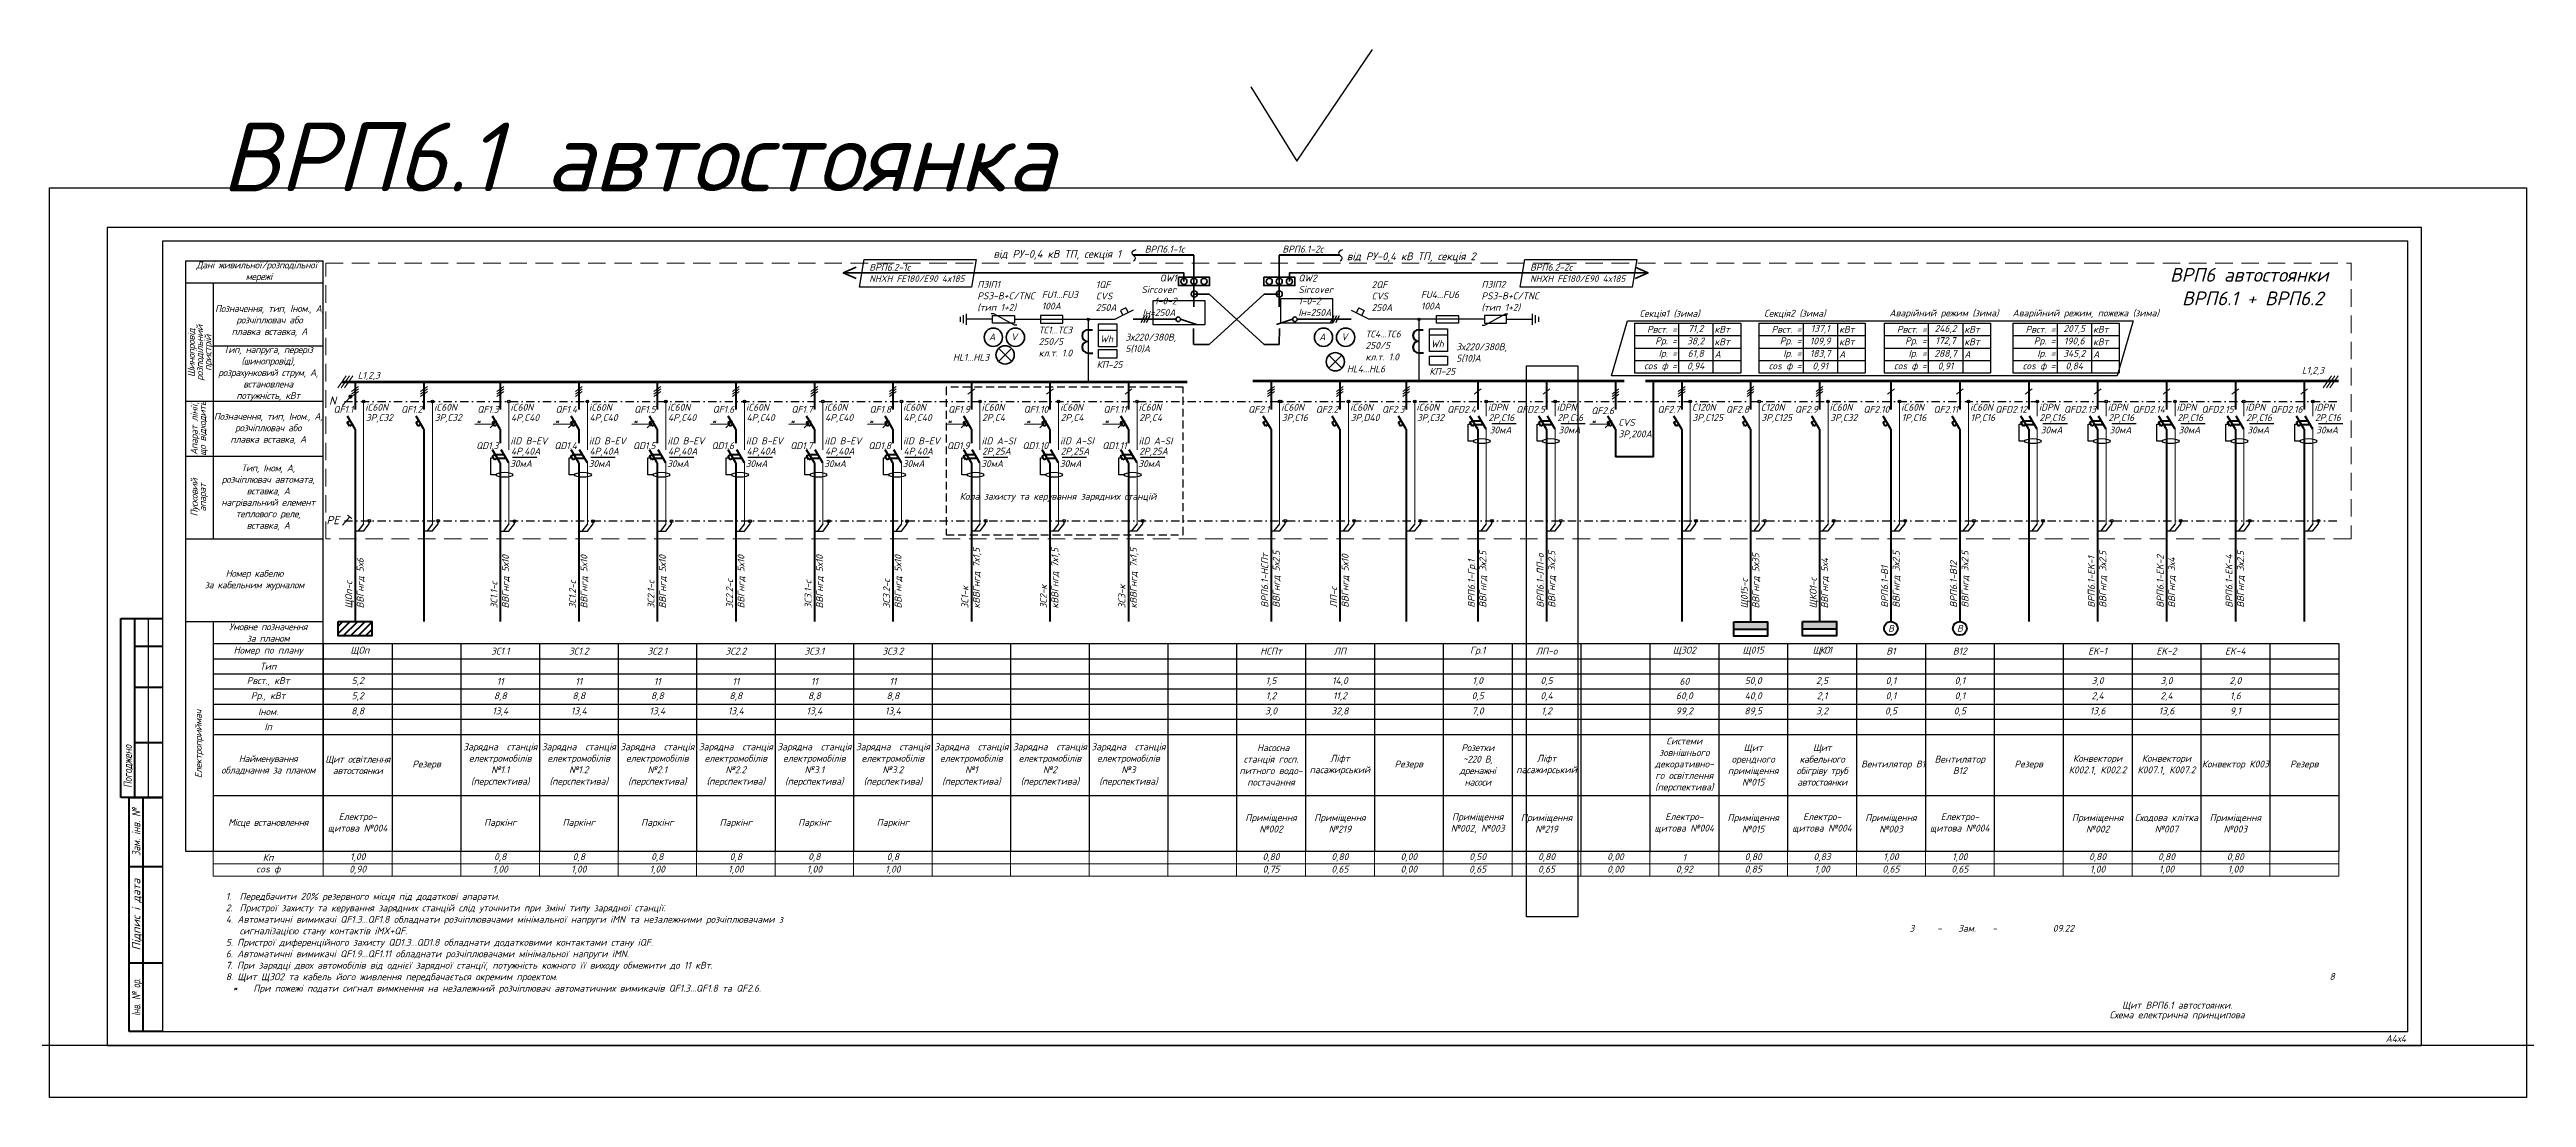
# Model space of a CAD drawing. Header units: millimetres. Extents: x -122434 to 1506205, y -201405 to 386015.
# Drawn here: x 479684 to 569584, y 152711 to 190758 of the extents above; entities that cross this region are included whole.
import ezdxf
from ezdxf.enums import TextEntityAlignment as Align

# ---------------------------------------------------------------- set-up
doc = ezdxf.new("R2010")
doc.units = ezdxf.units.MM
doc.linetypes.add('DASHDOTX2', pattern=[2, 1, -0.5, 0, -0.5])
doc.linetypes.add('DASHED', pattern=[9.525, 6.35, -3.175])
doc.layers.get('Defpoints').update_dxf_attribs({"color": 4})
for name, color, linetype in [('Cхема', 7, 'Continuous'), ('E_Зміни', 7, 'Continuous'), ('Схема', 7, 'Continuous')]:
    doc.layers.add(name, color=color, linetype=linetype)
doc.layers.add('Маркування електро ліній', color=7, linetype='Continuous', lineweight=18)
doc.layers.add('Рамка внешняя', color=4, linetype='Continuous', lineweight=30, plot=False)
doc.styles.add('GOST 2.304', font='isocpeui.ttf')
doc.styles.add('ICO', font='isocpeui.ttf')
doc.styles.get("Standard").update_dxf_attribs({"font": 'arial.ttf'})
doc.styles.add('ГОСТ 2.304', font='isocpeui.ttf')
doc.styles.add('СГЕНЕРИР_СТИЛЬ_7', font='isocpeui.ttf')
doc.dimstyles.new('М150', dxfattribs={"dimscale": 1, "dimtxt": 2.5, "dimasz": 2.5, "dimexe": 0, "dimexo": 2.5, "dimgap": 1, "dimtad": 1, "dimlfac": 150, "dimtxsty": 'Standard', "dimblk": 'OBLIQUE', "dimcen": 2.5, "dimadec": 0, "dimazin": 0, "dimtfac": 1, "dimtmove": 0, "dimatfit": 3, "dimldrblk": 'OBLIQUE', "dimfxl": 1, "dimarcsym": 0})

msp = doc.modelspace()

# ---------------------------------------------------------------- texts
at = {"color": 3, "lineweight": 40, "style": 'GOST 2.304'}
msp.add_text('ВРП6.1 автостоянка', height=2500, dxfattribs=at).set_placement((485920, 185607))
at = {"color": 0, "lineweight": 40}
for s, height, style, p in [('від РУ-0,4 кВ ТП, секція 1', 281.25, 'ГОСТ 2.304', (513942, 183197, 0)), ('ВРП6.1-1с', 250, 'GOST 2.304', (519436, 183386, 0)), ('ВРП6.1-2с', 250, 'GOST 2.304', (524430, 183386, 0)), ('від РУ-0,4 кВ ТП, секція 2', 281.25, 'ГОСТ 2.304', (526768, 183110, 0)), ('ВРП6 автостоянки', 500, 'GOST 2.304', (556647, 182328, 0)), ('ВРП6.1 + ВРП6.2', 500, 'GOST 2.304', (557081, 181473)), ('*', 250, 'GOST 2.304', (495162, 177141, 0)), ('*', 250, 'GOST 2.304', (498012, 177141, 0)), ('*', 250, 'GOST 2.304', (500862, 177141, 0)), ('*', 250, 'GOST 2.304', (503712, 177141, 0)), ('*', 250, 'GOST 2.304', (506562, 177141, 0)), ('*', 250, 'GOST 2.304', (509412, 177141, 0)), ('*', 250, 'GOST 2.304', (512262, 177141, 0)), ('*', 250, 'GOST 2.304', (515112, 177141, 0)), ('*', 250, 'GOST 2.304', (517962, 177141, 0)), ('*', 250, 'GOST 2.304', (535637, 177141, 0))]:
    msp.add_text(s, height=height, dxfattribs=dict(at, style=style)).set_placement(p)
at = {"color": 7, "lineweight": 40, "style": 'ГОСТ 2.304'}
for s, p in [('А', (513780, 180202)), ('V', (514581, 180202)), ('Wh', (517818, 180127, 0)), ('А', (525765, 180202)), ('V', (526566, 180202)), ('Wh', (529823, 179947, 0)), ('HL1...HL3', (512472, 179457)), ('HL4...HL6', (526772, 179037))]:
    msp.add_text(s, height=250, dxfattribs=at).set_placement(p)
at = {"color": 0, "lineweight": 9, "style": 'ICO'}
for s, height, p in [('L1,2,3', 243.1, (490872, 178811, 0)), ('L1,2,3', 243.1, (561436, 178991, 0)), ('N', 300, (489828, 177861, 0)), ('PE', 300, (489735, 173523, 0))]:
    msp.add_text(s, height=height, dxfattribs=at).set_placement(p)
at = {"lineweight": 18, "style": 'GOST 2.304'}
for p in [(546518, 169743, 0), (549018, 169743, 0)]:
    msp.add_text('В', height=250, dxfattribs=at).set_placement(p, align=Align.MIDDLE_CENTER)
at = {"color": 7, "linetype": 'Continuous', "char_height": 250, "style": 'ГОСТ 2.304'}
for s, insert, width, attachment_point in [('{\\T0.95;Дані живильної/розподільної\\P мережі}', (487208, 182692, 0), 5000, 5), ('\\pxi7.2836;{\\C256;QW1\\P\\pi4.6392;Sircover\\P\\pi6.5216;1-0-2\\P\\pi4.7968;Iн=250А}', (518155, 181835), 2434.76, 4), ('{\\C256;QW2\\PSircover\\P1-0-2\\PIн=250А}', (525010, 181835), 1827.7, 4), ('{\\C256;ПЗІП1\\PPS3-B+C/TNC\\P(тип 1+2)}', (513356, 181803, 0), 4000, 4), ('{\\C256;FU1...FU3\\P100А }', (515697, 181652, 0), 1387.26, 4), ('{\\C256;1QF\\PCVS\\P250А}', (517658, 181808, 0), 4000, 4), ('{\\C256;2QF\\PCVS\\P250А}', (527667, 181808, 0), 4000, 4), ('{\\C256;FU4...FU6\\P100А }', (529459, 181652, 0), 1387.26, 4), ('{\\C256;ПЗІП2\\PPS3-B+C/TNC\\P(тип 1+2)}', (531655, 181803, 0), 4000, 4), ('{\\T0.95;Позначення, тип, Iном., А, розчіплювач або \\Pплавка вставка, А}', (487663, 180910, 0), 4089.88, 5), ('{\\T0.95;Тип, напруга, переріз (шинопровід), розрахунковий струм, А, встановлена \\Pпотужність, кВт}', (487618, 178995, 0), 4000, 5), ('{\\T0.95;Позначення, тип, Iном., А, розчіплювач або \\Pплавка вставка, А}', (487618, 176995, 0), 4000, 5), ('{\\C256;СVS\\P3P,200A}', (536631, 176981, 0), 4000, 4), ('{\\T0.95;Тип, Iном, А,\\Pрозчіплювач автомата,\\Pвставка, А\\Pнагрівальний елемент теплового реле,\\Pвставка, А}', (487618, 174495, 0), 4000, 5), ('{\\T0.95;Номер кабелю \\Pза кабельним журналом}', (487118, 171495, 0), 5000, 5), ('{\\T0.95;Умовне позначення \\Pза планом}', (487618, 169592, 0), 4000, 5)]:
    msp.add_mtext(s, dxfattribs=dict(at, insert=insert, width=width, attachment_point=attachment_point))
at = {"color": 2, "linetype": 'Continuous', "char_height": 250, "width": 5211.93, "attachment_point": 4, "style": 'ГОСТ 2.304'}
for s, insert in [('{\\C256;ВРП6.2-1с\\H0.95833x;\\PNHXH FE180/E90 4x185}', (509438, 182649, 0)), ('{\\C256;ВРП6.2-2с\\H0.95833x;\\PNHXH FE180/E90 4x185}', (533420, 182649, 0))]:
    msp.add_mtext(s, dxfattribs=dict(at, insert=insert))
at = {"color": 7, "linetype": 'Continuous', "char_height": 250, "attachment_point": 5, "rotation": 90, "line_spacing_factor": 0.72, "style": 'ГОСТ 2.304'}
for s, insert, width in [('{\\T0.95;Шинопровід\\Pрозподільний \\Pпристрій}', (485163, 179745, 0), 3500), ('{\\T0.95;Апарат лінії, що відходить}', (485118, 176995, 0), 2000), ('{\\T0.95;Пусковий \\Pапарат}', (485118, 174495, 0), 3000), ('{\\T0.95;Електроприймач}', (485118, 165542, 0), 8900)]:
    msp.add_mtext(s, dxfattribs=dict(at, insert=insert, width=width))
at = {"ltscale": 100, "char_height": 250, "attachment_point": 1}
for s, width, insert, style in [('ТС1...ТС3\\P250/5 \\Pкл.т. 1.0', 1652.14, (515585, 180699, 0), 'ГОСТ 2.304'), ('Секція1 (зима)', 4941.25, (537395, 181301), 'ГОСТ 2.304'), ('Секція2 (зима)', 4941.25, (541916, 181309), 'ГОСТ 2.304'), ('Аварійний режим (зима)', 4941.25, (546463, 181319), 'ГОСТ 2.304'), ('Аварійний режим, пожежа (зима)', 5434.79, (550931, 181319), 'ГОСТ 2.304'), ('3х220/380В, 5(10)А', 1842.83, (518734, 180441, 0), 'GOST 2.304'), ('ТС4...ТС6\\P250/5 \\Pкл.т. 1.0', 1652.14, (527447, 180556, 0), 'ГОСТ 2.304'), ('3х220/380В, 5(10)А', 1842.83, (530739, 180091, 0), 'GOST 2.304'), ('КП-25', 1652.14, (517688, 179447, 0), 'ГОСТ 2.304'), ('КП-25', 1652.14, (529765, 179197, 0), 'ГОСТ 2.304')]:
    msp.add_mtext_dynamic_manual_height_columns(s, width=width, gutter_width=1250, heights=[0], dxfattribs=dict(at, insert=insert, style=style))
at = {"ltscale": 100, "insert": (516288, 174501, 0), "char_height": 250, "attachment_point": 5, "line_spacing_factor": 0.8, "style": 'ГОСТ 2.304'}
msp.add_mtext_dynamic_manual_height_columns('Кола захисту та керування зарядних станцій', width=10123.91, gutter_width=1250, heights=[574], dxfattribs=at)
at = {"color": 7, "linetype": 'Continuous', "char_height": 250, "width": 4000, "attachment_point": 4, "rotation": 90, "style": 'ГОСТ 2.304'}
for s, insert in [('{\\C256;ЗС1-к\\PкВВГнгд 7х1,5}', (513143, 170467, 0)), ('{\\C256;ЗС2-к\\PкВВГнгд 7х1,5}', (515993, 170467, 0)), ('{\\C256;ЗС3-к\\PкВВГнгд 7х1,5}', (518843, 170467, 0)), ('{\\C256;ЩОп-с\\PВВГнгд 5х6}', (490773, 170467, 0)), ('{\\C256;ЗС1.1-с\\PВВГнгд 5х10}', (496043, 170467, 0)), ('{\\C256;ЗС1.2-с\\PВВГнгд 5х10}', (498893, 170467, 0)), ('{\\C256;ЗС2.1-с\\PВВГнгд 5х10}', (501743, 170467, 0)), ('{\\C256;ЗС2.2-с\\PВВГнгд 5х10}', (504593, 170467, 0)), ('{\\C256;ЗС3.1-с\\PВВГнгд 5х10}', (507443, 170467, 0)), ('{\\C256;ЗС3.2-с\\PВВГнгд 5х10}', (510293, 170467, 0)), ('{\\C256;ВРП6.1-НСПт\\PВВГнгд 5х2.5}', (524018, 170494, 0)), ('{\\C256;ЛП-с\\P\\pt1250;ВВГнгд 5х10}', (526518, 170494, 0)), ('{\\C256;ВРП6.1-Гр.1\\PВВГнгд 3х2.5}', (531518, 170494, 0)), ('{\\C256;ВРП6.1-ЛП-о\\PВВГнгд 3х2.5}', (534018, 170494, 0)), ('{\\C256;Щ015-с\\P\\pt3000;ВВГнгд 5х35}', (541423, 170467, 0)), ('{\\C256;ЩКО1-с\\PВВГнгд 5х4}', (543923, 170467, 0)), ('{\\C256;ВРП6.1-В1\\PВВГнгд 3х2.5}', (546518, 170494, 0)), ('{\\C256;ВРП6.1-В12\\PВВГнгд 3х2.5}', (549018, 170494, 0)), ('{\\C256;ВРП6.1-EK-2\\PВВГнгд 3х4}', (556518, 170494, 0)), ('{\\C256;ВРП6.1-EK-4\\PВВГнгд 3х2.5}', (559018, 170494, 0))]:
    msp.add_mtext(s, dxfattribs=dict(at, insert=insert))
at = {"color": 3, "linetype": 'Continuous', "insert": (554018, 170494, 0), "char_height": 250, "width": 4000, "attachment_point": 4, "rotation": 90, "style": 'ГОСТ 2.304'}
msp.add_mtext('{\\C256;ВРП6.1-EK-1\\PВВГнгд 3х2.5}', dxfattribs=at)
at = {"lineweight": 15, "insert": (486081, 160136, 0), "char_height": 250, "width": 20524.18, "attachment_point": 1, "style": 'ГОСТ 2.304'}
msp.add_mtext('\\pxi-2,l2,t2,3;{\\C7;1.^IПередбачити 20% резервного місця під додаткові апарати.\\P2.^IПристрої захисту та керування зарядних станцій слід уточнити при зміні типу зарядної станції.\\P\\pi0,l0,tz;4. Автоматичні вимикачі QF1.3...QF1.8 }обладнати розчіплювачами мінімальної напруги iMN та незалежними розчіплювачами з сигналізацією стану контактів iMX+QF.\\P{\\C7;5. Пристрої диференційного захисту QD1.3...QD1.8 }обладнати додатковими контактами стану iQF.\\P{\\C7;6. Автоматичні вимикачі QF1.9...QF1.11 }обладнати розчіплювачами мінімальної напруги iMN.\\P7. При зарядці двох автомобілів від однієї зарядної станції, потужність кожного її виходу обмежити до 11 кВт.\\P{\\C7;8. Щит ЩЗО2 та кабель його живлення передбачається окремим проектом.}\\P\\pi-3,l4,t4;*^IПри пожежі подати сигнал вимкнення на незалежний розчіплювач {\\C7;автоматичних вимикачів QF1.3...QF1.8 та QF2.6.}', dxfattribs=at)
at = {"linetype": 'Continuous', "lineweight": 25, "char_height": 250, "attachment_point": 5, "line_spacing_factor": 0.84, "style": 'GOST 2.304'}
for s, insert, width in [('{\\C7;8}', (562529, 157102), 1500), ('\\pi250;Щит ВРП6.1 автостоянки. \\PСхема електрична принципова', (556779, 155852), 7000)]:
    msp.add_mtext(s, dxfattribs=dict(at, insert=insert, width=width))
at = {"style": 'ГОСТ 2.304'}
msp.add_attdef('QF2.6', text='QF', height=250, dxfattribs=at).set_placement((536465, 177647, 0), align=Align.MIDDLE_RIGHT)
at = {"layer": 'E_Зміни', "linetype": 'Continuous', "lineweight": 25, "char_height": 250, "width": 1000, "attachment_point": 5, "line_spacing_factor": 0.84, "style": 'GOST 2.304'}
for s, insert in [('{\\C7;3}', (547279, 158852)), ('{\\C7;-}', (548279, 158852)), ('{\\C7;Зам.}', (549279, 158852)), ('{\\C7;-}', (550279, 158852)), ('{\\C7;09.22}', (552779, 158852))]:
    msp.add_mtext(s, dxfattribs=dict(at, insert=insert))

# ---------------------------------------------------------------- blocks, each defined once
blk = doc.blocks.new('*T70')
at = {"color": 0, "lineweight": -2, "transparency": 16777216}
for p, q in [((0, 0), (4000, 0)), ((0, 0), (0, -7540)), ((9000, 0), (9000, -7540)), ((11850, 0), (11850, -1100)), ((14700, 0), (14700, -1100)), ((17550, 0), (17550, -1100)), ((20400, 0), (20400, -1650)), ((23250, 0), (23250, -1650)), ((26100, 0), (26100, -1650)), ((28950, 0), (28950, -1650)), ((31800, 0), (31800, -1650)), ((34650, 0), (34650, -7540)), ((54650, 0), (54650, -1650)), ((0, -550), (37150, -550)), ((4000, -550), (4000, -5515)), ((6500, -550), (6500, -7540)), ((37150, -550), (37150, -5515)), ((52150, -550), (59650, -550)), ((57150, -550), (57150, -3300)), ((59650, -550), (59650, -7540)), ((64650, -550), (64650, -2200)), ((0, -1100), (59650, -1100)), ((0, -1650), (77150, -1650)), ((39650, -1100), (39650, -1650)), ((42150, -1100), (42150, -1650)), ((44650, -1100), (44650, -1650)), ((47150, -1100), (47150, -1650)), ((49650, -1100), (49650, -1650)), ((52150, -1100), (52150, -1650)), ((62150, -1100), (64650, -1100)), ((62150, -1100), (62150, -2200)), ((67150, -1100), (67150, -2750)), ((69650, -1100), (69650, -2750)), ((72150, -1100), (72150, -2750)), ((74650, -1100), (74650, -2200)), ((77150, -1100), (77150, -2200)), ((0, -2200), (37150, -2200)), ((11850, -2200), (11850, -7540)), ((14700, -2200), (14700, -7540)), ((17550, -2200), (17550, -7540)), ((20400, -2200), (20400, -7540)), ((23250, -2200), (23250, -7540)), ((26100, -2200), (26100, -7540)), ((28950, -2200), (28950, -7540)), ((31800, -2200), (31800, -7540)), ((52150, -2200), (54650, -2200)), ((54650, -2200), (54650, -3300)), ((57150, -2200), (77150, -2200)), ((0, -2750), (37150, -2750)), ((0, -3300), (37150, -3300)), ((42150, -2750), (42150, -3300)), ((44650, -3300), (44650, -5515)), ((52150, -2750), (54650, -2750)), ((52150, -3300), (64650, -3300)), ((57150, -2750), (59650, -2750)), ((62150, -2750), (62150, -5515)), ((64650, -2750), (64650, -7540)), ((67150, -3300), (67150, -5515)), ((77150, -3300), (77150, -5515)), ((0, -5515), (37150, -5515)), ((42150, -5515), (44650, -5515)), ((52150, -5515), (57150, -5515)), ((54650, -5515), (54650, -7540)), ((57150, -5515), (57150, -7540)), ((64650, -5515), (67150, -5515)), ((74650, -5515), (77150, -5515)), ((0, -7540), (37150, -7540)), ((52150, -7540), (59650, -7540)), ((62150, -7540), (64650, -7540))]:
    blk.add_line(p, q, dxfattribs=at)
at = {"color": 0, "linetype": 'ByBlock', "lineweight": -2, "transparency": 16777216}
for p, q in [((4000, 0), (77150, 0)), ((4000, 0), (4000, -550)), ((6500, 0), (6500, -550)), ((37150, 0), (37150, -550)), ((39650, 0), (39650, -1100)), ((42150, 0), (42150, -1100)), ((44650, 0), (44650, -1100)), ((47150, 0), (47150, -1100)), ((49650, 0), (49650, -1100)), ((52150, 0), (52150, -1100)), ((57150, 0), (57150, -550)), ((59650, 0), (59650, -550)), ((62150, 0), (62150, -1100)), ((64650, 0), (64650, -550)), ((67150, 0), (67150, -1100)), ((69650, 0), (69650, -1100)), ((72150, 0), (72150, -1100)), ((74650, 0), (74650, -1100)), ((77150, 0), (77150, -1100)), ((37150, -550), (52150, -550)), ((59650, -550), (77150, -550)), ((11850, -1100), (11850, -2200)), ((14700, -1100), (14700, -2200)), ((17550, -1100), (17550, -2200)), ((20400, -1650), (20400, -2200)), ((23250, -1650), (23250, -2200)), ((26100, -1650), (26100, -2200)), ((28950, -1650), (28950, -2200)), ((31800, -1650), (31800, -2200)), ((39650, -1650), (39650, -7540)), ((42150, -1650), (42150, -2750)), ((44650, -1650), (44650, -3300)), ((47150, -1650), (47150, -7540)), ((49650, -1650), (49650, -7540)), ((52150, -1650), (52150, -7540)), ((54650, -1650), (54650, -2200)), ((59650, -1100), (62150, -1100)), ((64650, -1100), (77150, -1100)), ((37150, -2200), (52150, -2200)), ((54650, -2200), (57150, -2200)), ((62150, -2200), (62150, -2750)), ((64650, -2200), (64650, -2750)), ((74650, -2200), (74650, -7540)), ((77150, -2200), (77150, -3300)), ((37150, -2750), (52150, -2750)), ((37150, -3300), (52150, -3300)), ((42150, -3300), (42150, -7540)), ((54650, -2750), (57150, -2750)), ((54650, -3300), (54650, -5515)), ((57150, -3300), (57150, -5515)), ((59650, -2750), (77150, -2750)), ((64650, -3300), (77150, -3300)), ((67150, -2750), (67150, -3300)), ((69650, -2750), (69650, -7540)), ((72150, -2750), (72150, -7540)), ((4000, -5515), (4000, -7540)), ((37150, -5515), (42150, -5515)), ((37150, -5515), (37150, -7540)), ((44650, -5515), (52150, -5515)), ((44650, -5515), (44650, -7540)), ((57150, -5515), (64650, -5515)), ((62150, -5515), (62150, -7540)), ((67150, -5515), (74650, -5515)), ((67150, -5515), (67150, -7540)), ((77150, -5515), (77150, -7540)), ((37150, -7540), (52150, -7540)), ((59650, -7540), (62150, -7540)), ((64650, -7540), (77150, -7540))]:
    blk.add_line(p, q, dxfattribs=at)
at = {"layer": 'Defpoints', "color": 8, "linetype": 'ByBlock', "lineweight": 0, "transparency": 16777216}
for p, q in [((0, -7540), (0, -8447)), ((0, -7994), (77150, -7994)), ((4000, -7540), (4000, -8447)), ((6500, -7540), (6500, -8447)), ((9000, -7540), (9000, -8447)), ((11850, -7540), (11850, -8447)), ((14700, -7540), (14700, -8447)), ((17550, -7540), (17550, -8447)), ((20400, -7540), (20400, -8447)), ((23250, -7540), (23250, -8447)), ((26100, -7540), (26100, -8447)), ((28950, -7540), (28950, -8447)), ((31800, -7540), (31800, -8447)), ((34650, -7540), (34650, -8447)), ((37150, -7540), (37150, -8447)), ((39650, -7540), (39650, -8447)), ((42150, -7540), (42150, -8447)), ((44650, -7540), (44650, -8447)), ((47150, -7540), (47150, -8447)), ((49650, -7540), (49650, -8447)), ((52150, -7540), (52150, -8447)), ((54650, -7540), (54650, -8447)), ((57150, -7540), (57150, -8447)), ((59650, -7540), (59650, -8447)), ((62150, -7540), (62150, -8447)), ((64650, -7540), (64650, -8447)), ((67150, -7540), (67150, -8447)), ((69650, -7540), (69650, -8447)), ((72150, -7540), (72150, -8447)), ((74650, -7540), (74650, -8447)), ((77150, -7540), (77150, -8447)), ((0, -8447), (77150, -8447))]:
    blk.add_line(p, q, dxfattribs=at)
at = {"color": 0, "transparency": 16777216, "char_height": 250, "attachment_point": 5}
for s, insert, width, style in [('Номер по плану', (2000, -275), 3880, 'ГОСТ 2.304'), ('Тип', (2000, -825), 3880, 'ГОСТ 2.304'), (' ЩОп', (5250, -275), 2380, 'ГОСТ 2.304'), ('ЗС1.1', (10425, -275), 2730, 'ГОСТ 2.304'), ('ЗС1.2', (13275, -275), 2730, 'ГОСТ 2.304'), ('ЗС2.1', (16125, -275), 2730, 'ГОСТ 2.304'), ('ЗС2.2', (18975, -275), 2730, 'ГОСТ 2.304'), ('ЗС3.1', (21825, -275), 2730, 'ГОСТ 2.304'), ('ЗС3.2', (24675, -275), 2730, 'ГОСТ 2.304'), ('{\\C256;НСПт}', (38400, -275), 2380, 'ГОСТ 2.304'), ('ЛП', (40900, -275), 2380, 'ГОСТ 2.304'), ('Гр.1', (45900, -275), 2380, 'ГОСТ 2.304'), ('ЛП-о', (48400, -275), 2380, 'ГОСТ 2.304'), ('ЩЗО2', (53400, -275), 2380, 'ГОСТ 2.304'), ('Щ015', (55900, -275), 2380, 'ГОСТ 2.304'), ('{\\T0.85;\\C7;ЩКО1}', (58400, -275), 2380, 'ГОСТ 2.304'), ('В1', (60900, -275), 2380, 'ГОСТ 2.304'), ('В12', (63400, -275), 2380, 'ГОСТ 2.304'), ('EK-1', (68400, -275), 2380, 'ГОСТ 2.304'), ('EK-2', (70900, -275), 2380, 'ГОСТ 2.304'), ('EK-4', (73400, -275), 2380, 'ГОСТ 2.304'), ('Рвст., кВт', (2000, -1375), 3880, 'ГОСТ 2.304'), ('Рр., кВт', (2000, -1925), 3880, 'ГОСТ 2.304'), ('5,2', (5250, -1375), 2380, 'ГОСТ 2.304'), ('5,2', (5250, -1925), 2380, 'GOST 2.304'), ('8,8', (10425, -1925), 2730, 'ГОСТ 2.304'), ('11', (10425, -1375), 2730, 'GOST 2.304'), ('8,8', (13275, -1925), 2730, 'ГОСТ 2.304'), ('11', (13275, -1375), 2730, 'GOST 2.304'), ('8,8', (16125, -1925), 2730, 'ГОСТ 2.304'), ('11', (16125, -1375), 2730, 'GOST 2.304'), ('8,8', (18975, -1925), 2730, 'ГОСТ 2.304'), ('11', (18975, -1375), 2730, 'GOST 2.304'), ('8,8', (21825, -1925), 2730, 'ГОСТ 2.304'), ('11', (21825, -1375), 2730, 'GOST 2.304'), ('8,8', (24675, -1925), 2730, 'ГОСТ 2.304'), ('11', (24675, -1375), 2730, 'GOST 2.304'), ('1,5', (38400, -1375), 2380, 'ГОСТ 2.304'), ('14,0', (40900, -1375), 2380, 'ГОСТ 2.304'), ('1,0', (45900, -1375), 2380, 'ГОСТ 2.304'), ('0,5', (48400, -1375), 2380, 'ГОСТ 2.304'), ('60,0', (53400, -1925), 2380, 'ГОСТ 2.304'), ('60', (53400, -1375), 2380, 'GOST 2.304'), ('50,0', (55900, -1375), 2380, 'ГОСТ 2.304'), ('40,0', (55900, -1925), 2380, 'ГОСТ 2.304'), ('2,5', (58400, -1375), 2380, 'ГОСТ 2.304'), ('2,1', (58400, -1925), 2380, 'GOST 2.304'), ('0,1', (60900, -1375), 2380, 'ГОСТ 2.304'), ('0,1', (60900, -1925), 2380, 'GOST 2.304'), ('0,1', (63400, -1375), 2380, 'ГОСТ 2.304'), ('0,1', (63400, -1925), 2380, 'GOST 2.304'), ('2,4', (68400, -1925), 2380, 'GOST 2.304'), ('3,0', (68400, -1375), 2380, 'ГОСТ 2.304'), ('2,4', (70900, -1925), 2380, 'GOST 2.304'), ('3,0', (70900, -1375), 2380, 'ГОСТ 2.304'), ('2,0', (73400, -1375), 2380, 'ГОСТ 2.304'), ('1,6', (73400, -1925), 2380, 'GOST 2.304'), ('Іном.', (2000, -2475), 3880, 'ГОСТ 2.304'), ('8,8', (5250, -2475), 2380, 'ГОСТ 2.304'), ('13,4', (10425, -2475), 2730, 'ГОСТ 2.304'), ('13,4', (13275, -2475), 2730, 'ГОСТ 2.304'), ('13,4', (16125, -2475), 2730, 'ГОСТ 2.304'), ('13,4', (18975, -2475), 2730, 'ГОСТ 2.304'), ('13,4', (21825, -2475), 2730, 'ГОСТ 2.304'), ('13,4', (24675, -2475), 2730, 'ГОСТ 2.304'), ('3,0', (38400, -2475), 2380, 'ГОСТ 2.304'), ('32,8', (40900, -2475), 2380, 'ГОСТ 2.304'), ('7,0', (45900, -2475), 2380, 'ГОСТ 2.304'), ('1,2', (48400, -2475), 2380, 'ГОСТ 2.304'), ('99,2', (53400, -2475), 2380, 'ГОСТ 2.304'), ('89,5', (55900, -2475), 2380, 'ГОСТ 2.304'), ('3,2', (58400, -2475), 2380, 'ГОСТ 2.304'), ('0,5', (60900, -2475), 2380, 'ГОСТ 2.304'), ('0,5', (63400, -2475), 2380, 'ГОСТ 2.304'), ('13,6', (68400, -2475), 2380, 'ГОСТ 2.304'), ('13,6', (70900, -2475), 2380, 'ГОСТ 2.304'), ('9,1', (73400, -2475), 2380, 'ГОСТ 2.304'), ('Іп', (2000, -3025), 3880, 'ГОСТ 2.304'), ('Системи зовнішнього декоративно- го освітлення (перспектива)', (53400, -4408), 2380, 'ГОСТ 2.304'), ('{\\T0.95;\\C7;Найменування обладнання за планом}', (2000, -4408), 3880, 'ГОСТ 2.304'), ('{\\T0.95;Щит освітлення автостоянки}', (5250, -4408), 2380, 'ГОСТ 2.304'), ('Резерв', (7750, -4408), 2380, 'ГОСТ 2.304'), ('Зарядна  станція електромобілів №1.1 (перспектива)', (10425, -4408), 2730, 'ГОСТ 2.304'), ('Зарядна  станція електромобілів №1.2 (перспектива)', (13275, -4408), 2730, 'ГОСТ 2.304'), ('Зарядна  станція електромобілів №2.1 (перспектива)', (16125, -4408), 2730, 'ГОСТ 2.304'), ('Зарядна  станція електромобілів №2.2 (перспектива)', (18975, -4408), 2730, 'ГОСТ 2.304'), ('Зарядна  станція електромобілів №3.1 (перспектива)', (21825, -4408), 2730, 'ГОСТ 2.304'), ('Зарядна  станція електромобілів №3.2 (перспектива)', (24675, -4408), 2730, 'ГОСТ 2.304'), ('Зарядна  станція електромобілів №1 (перспектива)', (27525, -4408), 2730, 'ГОСТ 2.304'), ('Зарядна  станція електромобілів №2 (перспектива)', (30375, -4408), 2730, 'ГОСТ 2.304'), ('Зарядна  станція електромобілів №3 (перспектива)', (33225, -4408), 2730, 'ГОСТ 2.304'), (' Насосна станція госп. питного водо- постачання', (38400, -4408), 2380, 'ГОСТ 2.304'), ('Ліфт пасажирський', (40900, -4408), 2380, 'ГОСТ 2.304'), ('Резерв', (43400, -4408), 2380, 'ГОСТ 2.304'), ('{\\T0.95;\\C7;Розетки \\P~220 В, дренажні насоси}', (45900, -4408), 2380, 'ГОСТ 2.304'), ('Ліфт пасажирський', (48400, -4408), 2380, 'ГОСТ 2.304'), ('Щит орендного приміщення №015', (55900, -4408), 2380, 'ГОСТ 2.304'), ('{\\T0.95;Щит кабельного обігріву труб автостоянки}', (58400, -4408), 2380, 'ГОСТ 2.304'), (' Вентилятор В1', (60900, -4408), 2380, 'ГОСТ 2.304'), (' Вентилятор  В12', (63400, -4408), 2380, 'ГОСТ 2.304'), ('Резерв', (65900, -4408), 2380, 'ГОСТ 2.304'), ('{\\C256;Конвектори К002.1, К002.2}', (68400, -4408), 2380, 'ГОСТ 2.304'), ('{\\C256;Конвектори К007.1, К007.2}', (70900, -4408), 2380, 'ГОСТ 2.304'), ('{\\C256;Конвектор К003}', (73400, -4408), 2380, 'ГОСТ 2.304'), ('Резерв', (75900, -4408), 2380, 'ГОСТ 2.304'), ('Електро- щитова №004', (5250, -6528), 2380, 'ГОСТ 2.304'), ('Приміщення №002', (38400, -6528), 2380, 'ГОСТ 2.304'), ('Приміщення №219', (40900, -6528), 2380, 'ГОСТ 2.304'), ('Приміщення №002, №003', (45900, -6528), 2380, 'ГОСТ 2.304'), ('Приміщення №219', (48400, -6528), 2380, 'ГОСТ 2.304'), ('Електро- щитова №004', (53400, -6528), 2380, 'ГОСТ 2.304'), ('Приміщення №015', (55900, -6528), 2380, 'ГОСТ 2.304'), ('Електро- щитова №004', (58400, -6528), 2380, 'ГОСТ 2.304'), ('Приміщення №003', (60900, -6528), 2380, 'ГОСТ 2.304'), ('Електро- щитова №004', (63400, -6528), 2380, 'ГОСТ 2.304'), ('Приміщення №002', (68400, -6528), 2380, 'ГОСТ 2.304'), ('Сходова клітка №007', (70900, -6528), 2380, 'ГОСТ 2.304'), ('Приміщення №003', (73400, -6528), 2380, 'ГОСТ 2.304'), ('{\\T0.95;\\C7;Місце встановлення}', (2000, -6528), 3880, 'ГОСТ 2.304'), ('Паркінг', (10425, -6528), 2730, 'ГОСТ 2.304'), ('Паркінг', (13275, -6528), 2730, 'ГОСТ 2.304'), ('Паркінг', (16125, -6528), 2730, 'ГОСТ 2.304'), ('Паркінг', (18975, -6528), 2730, 'ГОСТ 2.304'), ('Паркінг', (21825, -6528), 2730, 'ГОСТ 2.304'), ('Паркінг', (24675, -6528), 2730, 'ГОСТ 2.304')]:
    blk.add_mtext(s, dxfattribs=dict(at, insert=insert, width=width, style=style))
at = {"color": 7, "true_color": 0xffffff, "transparency": 16777216, "char_height": 250, "attachment_point": 5}
for s, insert, width, style in [('1,2', (38400, -1925), 2380, 'ГОСТ 2.304'), ('11,2', (40900, -1925), 2380, 'ГОСТ 2.304'), ('0,5', (45900, -1925), 2380, 'ГОСТ 2.304'), ('0,4', (48400, -1925), 2380, 'ГОСТ 2.304'), ('cos ф', (2000, -8220), 3880, 'ГОСТ 2.304'), ('Кп', (2000, -7767), 3880, 'ГОСТ 2.304'), ('0,90', (5250, -8220), 2380, 'ГОСТ 2.304'), ('1,00', (5250, -7767), 2380, 'ГОСТ 2.304'), ('1,00', (10425, -8220), 2730, 'GOST 2.304'), ('0,8', (10425, -7767), 2730, 'GOST 2.304'), ('1,00', (13275, -8220), 2730, 'GOST 2.304'), ('0,8', (13275, -7767), 2730, 'GOST 2.304'), ('1,00', (16125, -8220), 2730, 'GOST 2.304'), ('0,8', (16125, -7767), 2730, 'GOST 2.304'), ('1,00', (18975, -8220), 2730, 'GOST 2.304'), ('0,8', (18975, -7767), 2730, 'GOST 2.304'), ('1,00', (21825, -8220), 2730, 'GOST 2.304'), ('0,8', (21825, -7767), 2730, 'GOST 2.304'), ('1,00', (24675, -8220), 2730, 'GOST 2.304'), ('0,8', (24675, -7767), 2730, 'GOST 2.304'), ('0,80', (38400, -7767), 2380, 'ГОСТ 2.304'), ('0,75', (38400, -8220), 2380, 'ГОСТ 2.304'), ('0,65', (40900, -8220), 2380, 'ГОСТ 2.304'), ('0,80', (40900, -7767), 2380, 'ГОСТ 2.304'), ('0,00', (43400, -7767), 2380, 'ГОСТ 2.304'), ('0,00', (43400, -8220), 2380, 'ГОСТ 2.304'), ('0,65', (45900, -8220), 2380, 'ГОСТ 2.304'), ('0,50', (45900, -7767), 2380, 'ГОСТ 2.304'), ('0,65', (48400, -8220), 2380, 'ГОСТ 2.304'), ('0,80', (48400, -7767), 2380, 'ГОСТ 2.304'), ('0,00', (50900, -7767), 2380, 'ГОСТ 2.304'), ('0,00', (50900, -8220), 2380, 'ГОСТ 2.304'), ('0,92', (53400, -8220), 2380, 'GOST 2.304'), ('1', (53400, -7767), 2380, 'GOST 2.304'), ('0,85', (55900, -8220), 2380, 'ГОСТ 2.304'), ('0,80', (55900, -7767), 2380, 'ГОСТ 2.304'), ('0,83', (58400, -7767), 2380, 'ГОСТ 2.304'), ('1,00', (58400, -8220), 2380, 'ГОСТ 2.304'), ('0,65', (60900, -8220), 2380, 'ГОСТ 2.304'), ('1,00', (60900, -7767), 2380, 'ГОСТ 2.304'), ('0,65', (63400, -8220), 2380, 'ГОСТ 2.304'), ('1,00', (63400, -7767), 2380, 'ГОСТ 2.304'), ('0,80', (68400, -7767), 2380, 'ГОСТ 2.304'), ('1,00', (68400, -8220), 2380, 'ГОСТ 2.304'), ('0,80', (70900, -7767), 2380, 'ГОСТ 2.304'), ('1,00', (70900, -8220), 2380, 'ГОСТ 2.304'), ('0,80', (73400, -7767), 2380, 'ГОСТ 2.304'), ('1,00', (73400, -8220), 2380, 'ГОСТ 2.304')]:
    blk.add_mtext(s, dxfattribs=dict(at, insert=insert, width=width, style=style))
blk = doc.blocks.new('*U160')
at = {"color": 0, "lineweight": 40}
for p, q in [((0, 0), (0, -1005)), ((-284, -1468), (-180, -1408)), ((-204, -1607), (-284, -1468)), ((0, -1720), (-280, -1240)), ((-100, -1547), (-204, -1607))]:
    blk.add_line(p, q, dxfattribs=at)
at = {"color": 0, "lineweight": 13}
for p, q in [((-124, -348), (124, -163)), ((-124, -441), (124, -256)), ((-124, -533), (124, -348))]:
    blk.add_line(p, q, dxfattribs=at)
at = {"color": 0, "lineweight": 9}
for p, q in [((311, -711), (311, -1240)), ((311, -1240), (311, -1720)), ((311, -2461), (311, -1720)), ((311, -2941), (311, -2461)), ((311, -5151), (311, -2941))]:
    blk.add_line(p, q, dxfattribs=at)
at = {"lineweight": 40}
for p, q in [((0, -1720), (0, -2226)), ((0, -2226), (0, -2941)), ((0, -2941), (0, -4529))]:
    blk.add_line(p, q, dxfattribs=at)
at = {"color": 0}
blk.add_circle((311, -711), 46.3, dxfattribs=at)
at = {"color": 0, "lineweight": 40}
blk.add_point((-37, -1659), dxfattribs=at)
at = {"style": 'ГОСТ 2.304'}
blk.add_attdef('QF', text='', height=250, dxfattribs=at).set_placement((-61, -997), align=Align.MIDDLE_RIGHT)
at = {"lineweight": 50, "style": 'ГОСТ 2.304'}
for tag, p in [('ТYPE', (369, -1046)), ('CURRENT', (391, -1419))]:
    blk.add_attdef(tag, p, '', height=250, dxfattribs=at)
blk = doc.blocks.new('*U159')
at = {"color": 0, "lineweight": 40}
for p, q in [((0, 0), (0, -1005)), ((-284, -1468), (-180, -1408)), ((-204, -1607), (-284, -1468)), ((0, -1720), (-280, -1240)), ((-100, -1547), (-204, -1607)), ((-181, -1409), (130, -1409)), ((-100, -1547), (210, -1547)), ((311, -1720), (31, -1240))]:
    blk.add_line(p, q, dxfattribs=at)
at = {"color": 0, "lineweight": 13}
blk.add_line((-124, -441), (124, -256), dxfattribs=at)
at = {"color": 0, "lineweight": 9}
for p, q in [((311, -711), (311, -1240)), ((311, -2461), (311, -1720)), ((311, -2941), (311, -2461)), ((311, -5151), (311, -2941))]:
    blk.add_line(p, q, dxfattribs=at)
at = {"lineweight": 40}
for p, q in [((0, -1720), (0, -2226)), ((0, -2226), (0, -2941)), ((0, -2941), (0, -4529))]:
    blk.add_line(p, q, dxfattribs=at)
blk.add_line((516, -1512), (1402, -1512))
at = {"color": 0}
blk.add_lwpolyline([(-151, -2149), (-346, -2149), (-346, -1537), (-244, -1537)], dxfattribs=at)
blk.add_circle((311, -711), 46.3, dxfattribs=at)
blk.add_ellipse((153, -2149), major_axis=(-304, 0), ratio=0.29336, dxfattribs=at)
at = {"color": 0, "lineweight": 40}
blk.add_point((-37, -1659), dxfattribs=at)
at = {"style": 'ГОСТ 2.304'}
blk.add_attdef('QF', text='', height=250, dxfattribs=at).set_placement((-61, -997), align=Align.MIDDLE_RIGHT)
at = {"lineweight": 50, "style": 'ГОСТ 2.304'}
for tag, p in [('ТYPE', (369, -1046)), ('CURRENT', (391, -1419)), ('D_CURRENT', (432, -1871))]:
    blk.add_attdef(tag, p, '', height=250, dxfattribs=at)
blk = doc.blocks.new('*T71')
at = {"color": 0, "lineweight": -2, "transparency": 16777216}
for p, q in [((0, 0), (1600, 0)), ((0, 0), (0, -1813)), ((1600, 0), (1600, -1813)), ((2850, 0), (3860, 0)), ((2850, 0), (2850, -1813)), ((3860, 0), (3860, -1813)), ((0, -453), (3860, -453)), ((0, -907), (3860, -907)), ((0, -1360), (3860, -1360)), ((0, -1813), (3860, -1813))]:
    blk.add_line(p, q, dxfattribs=at)
at = {"color": 0, "linetype": 'ByBlock', "lineweight": -2, "transparency": 16777216}
blk.add_line((1600, 0), (2850, 0), dxfattribs=at)
at = {"color": 0, "transparency": 16777216, "char_height": 250, "style": 'ГОСТ 2.304'}
for s, insert, width, attachment_point in [('Рвст. =', (1540, -227), 1480, 6), ('Рр. =', (1540, -680), 1480, 6), ('38,2', (2225, -680), 1130, 5), ('71,2', (2225, -227), 1130, 5), ('кВт', (2910, -227), 890, 4), ('кВт', (2910, -680), 890, 4), ('сos ф =', (1540, -1587), 1480, 6), ('Ір. =', (1540, -1133), 1480, 6), ('0,94', (2225, -1587), 1130, 5), ('61,8', (2225, -1133), 1130, 5), ('А', (2910, -1133), 890, 4)]:
    blk.add_mtext(s, dxfattribs=dict(at, insert=insert, width=width, attachment_point=attachment_point))
blk = doc.blocks.new('*T72')
at = {"color": 0, "lineweight": -2, "transparency": 16777216}
for p, q in [((0, 0), (1600, 0)), ((0, 0), (0, -1813)), ((1600, 0), (1600, -1813)), ((2850, 0), (3860, 0)), ((2850, 0), (2850, -1813)), ((3860, 0), (3860, -1813)), ((0, -453), (3860, -453)), ((0, -907), (3860, -907)), ((0, -1360), (3860, -1360)), ((0, -1813), (3860, -1813))]:
    blk.add_line(p, q, dxfattribs=at)
at = {"color": 0, "linetype": 'ByBlock', "lineweight": -2, "transparency": 16777216}
blk.add_line((1600, 0), (2850, 0), dxfattribs=at)
at = {"color": 0, "transparency": 16777216, "char_height": 250, "style": 'ГОСТ 2.304'}
for s, insert, width, attachment_point in [('Рвст. =', (1540, -227), 1480, 6), ('Рр. =', (1540, -680), 1480, 6), ('109,9', (2225, -680), 1130, 5), ('137,1', (2225, -227), 1130, 5), ('кВт', (2910, -227), 890, 4), ('кВт', (2910, -680), 890, 4), ('сos ф =', (1540, -1587), 1480, 6), ('Ір. =', (1540, -1133), 1480, 6), ('183,7', (2225, -1133), 1130, 5), ('0,91', (2225, -1587), 1130, 5), ('А', (2910, -1133), 890, 4)]:
    blk.add_mtext(s, dxfattribs=dict(at, insert=insert, width=width, attachment_point=attachment_point))
blk = doc.blocks.new('*T73')
at = {"color": 0, "lineweight": -2, "transparency": 16777216}
for p, q in [((0, 0), (1600, 0)), ((0, 0), (0, -1813)), ((1600, 0), (1600, -1813)), ((2850, 0), (3860, 0)), ((2850, 0), (2850, -1813)), ((3860, 0), (3860, -1813)), ((0, -453), (3860, -453)), ((0, -907), (3860, -907)), ((0, -1360), (3860, -1360)), ((0, -1813), (3860, -1813))]:
    blk.add_line(p, q, dxfattribs=at)
at = {"color": 0, "linetype": 'ByBlock', "lineweight": -2, "transparency": 16777216}
blk.add_line((1600, 0), (2850, 0), dxfattribs=at)
at = {"color": 0, "transparency": 16777216, "char_height": 250, "style": 'ГОСТ 2.304'}
for s, insert, width, attachment_point in [('Рвст. =', (1540, -227), 1480, 6), ('Рр. =', (1540, -680), 1480, 6), ('246,2', (2225, -227), 1130, 5), ('172,7', (2225, -513), 1130, 2), ('кВт', (2910, -227), 890, 4), ('кВт', (2910, -680), 890, 4), ('сos ф =', (1540, -1587), 1480, 6), ('Ір. =', (1540, -1133), 1480, 6), ('288,7', (2225, -1133), 1130, 5), ('0,91', (2225, -1587), 1130, 5), ('А', (2910, -1133), 890, 4)]:
    blk.add_mtext(s, dxfattribs=dict(at, insert=insert, width=width, attachment_point=attachment_point))
blk = doc.blocks.new('*T74')
at = {"color": 0, "lineweight": -2, "transparency": 16777216}
for p, q in [((0, 0), (1600, 0)), ((0, 0), (0, -1813)), ((1600, 0), (1600, -1813)), ((2850, 0), (3860, 0)), ((2850, 0), (2850, -1813)), ((3860, 0), (3860, -1813)), ((0, -453), (3860, -453)), ((0, -907), (3860, -907)), ((0, -1360), (3860, -1360)), ((0, -1813), (3860, -1813))]:
    blk.add_line(p, q, dxfattribs=at)
at = {"color": 0, "linetype": 'ByBlock', "lineweight": -2, "transparency": 16777216}
blk.add_line((1600, 0), (2850, 0), dxfattribs=at)
at = {"color": 0, "transparency": 16777216, "char_height": 250, "style": 'ГОСТ 2.304'}
for s, insert, width, attachment_point in [('Рвст. =', (1540, -227), 1480, 6), ('Рр. =', (1540, -680), 1480, 6), ('207,5', (2225, -227), 1130, 5), ('190,6', (2225, -680), 1130, 5), ('кВт', (2910, -227), 890, 4), ('кВт', (2910, -680), 890, 4), ('сos ф =', (1540, -1587), 1480, 6), ('Ір. =', (1540, -1133), 1480, 6), ('345,2', (2225, -1133), 1130, 5), ('0,84', (2225, -1587), 1130, 5), ('А', (2910, -1133), 890, 4)]:
    blk.add_mtext(s, dxfattribs=dict(at, insert=insert, width=width, attachment_point=attachment_point))
blk = doc.blocks.new('*U162')
at = {"color": 0, "lineweight": 40}
for p, q in [((0, 0), (0, -1005)), ((-284, -1468), (-180, -1408)), ((-204, -1607), (-284, -1468)), ((0, -1720), (-280, -1240)), ((-100, -1547), (-204, -1607)), ((-284, -2690), (-180, -2630)), ((-204, -2828), (-284, -2690)), ((0, -2941), (-280, -2461)), ((-181, -2631), (130, -2631)), ((311, -2941), (31, -2461)), ((-100, -2768), (-204, -2828)), ((-100, -2768), (210, -2768))]:
    blk.add_line(p, q, dxfattribs=at)
at = {"color": 0, "lineweight": 13}
for p, q in [((-124, -348), (124, -163)), ((-124, -441), (124, -256)), ((-124, -533), (124, -348))]:
    blk.add_line(p, q, dxfattribs=at)
at = {"color": 0, "lineweight": 9}
for p, q in [((311, -711), (311, -1240)), ((311, -1240), (311, -1720)), ((311, -2461), (311, -1720)), ((311, -5151), (311, -2941))]:
    blk.add_line(p, q, dxfattribs=at)
at = {"lineweight": 40}
for p, q in [((0, -1720), (0, -2226)), ((0, -2941), (0, -4529))]:
    blk.add_line(p, q, dxfattribs=at)
blk.add_line((439, -2733), (1325, -2733))
at = {"color": 0}
blk.add_lwpolyline([(-151, -3371), (-346, -3371), (-346, -2759), (-244, -2759)], dxfattribs=at)
blk.add_circle((311, -711), 46.3, dxfattribs=at)
blk.add_ellipse((153, -3371), major_axis=(-304, 0), ratio=0.29336, dxfattribs=at)
at = {"color": 0, "lineweight": 40}
blk.add_point((-37, -1659), dxfattribs=at)
at = {"style": 'ГОСТ 2.304'}
for tag, p in [('QF', (-61, -997)), ('Q', (-66, -2313))]:
    blk.add_attdef(tag, text='', height=250, dxfattribs=at).set_placement(p, align=Align.MIDDLE_RIGHT)
at = {"lineweight": 50, "style": 'ГОСТ 2.304'}
for tag, p in [('ТYPE', (369, -1046)), ('CURRENT', (391, -1419)), ('Q_ТYPE', (369, -2267)), ('Q_CURRENT', (391, -2641)), ('QD_CURRENT', (355, -3093))]:
    blk.add_attdef(tag, p, '', height=250, dxfattribs=at)
blk = doc.blocks.new('_Oblique')
at = {"color": 0, "linetype": 'ByBlock', "lineweight": -2}
blk.add_line((-0.5, -0.5), (0.5, 0.5), dxfattribs=at)
blk = doc.blocks.new('*U164')
at = {"color": 0, "lineweight": 40}
for p, q in [((0, 0), (0, -1005)), ((-284, -1468), (-180, -1408)), ((-204, -1607), (-284, -1468)), ((0, -1720), (-280, -1240)), ((-100, -1547), (-204, -1607)), ((-284, -2690), (-180, -2630)), ((-204, -2828), (-284, -2690)), ((0, -2941), (-280, -2461)), ((-181, -2631), (130, -2631)), ((311, -2941), (31, -2461)), ((-100, -2768), (-204, -2828)), ((-100, -2768), (210, -2768))]:
    blk.add_line(p, q, dxfattribs=at)
at = {"color": 0, "lineweight": 13}
blk.add_line((-124, -441), (124, -256), dxfattribs=at)
at = {"color": 0, "lineweight": 9}
for p, q in [((311, -711), (311, -1240)), ((311, -1240), (311, -1720)), ((311, -2461), (311, -1720)), ((311, -5151), (311, -2941))]:
    blk.add_line(p, q, dxfattribs=at)
at = {"lineweight": 40}
for p, q in [((0, -1720), (0, -2226)), ((0, -2941), (0, -4529))]:
    blk.add_line(p, q, dxfattribs=at)
blk.add_line((439, -2733), (1325, -2733))
at = {"color": 0}
blk.add_lwpolyline([(-151, -3371), (-346, -3371), (-346, -2759), (-244, -2759)], dxfattribs=at)
blk.add_circle((311, -711), 46.3, dxfattribs=at)
blk.add_ellipse((153, -3371), major_axis=(-304, 0), ratio=0.29336, dxfattribs=at)
at = {"color": 0, "lineweight": 40}
blk.add_point((-37, -1659), dxfattribs=at)
at = {"style": 'ГОСТ 2.304'}
for tag, p in [('QF', (-61, -997)), ('Q', (-66, -2313))]:
    blk.add_attdef(tag, text='', height=250, dxfattribs=at).set_placement(p, align=Align.MIDDLE_RIGHT)
at = {"lineweight": 50, "style": 'ГОСТ 2.304'}
for tag, p in [('ТYPE', (369, -1046)), ('CURRENT', (391, -1419)), ('Q_ТYPE', (369, -2267)), ('Q_CURRENT', (391, -2641)), ('QD_CURRENT', (355, -3093))]:
    blk.add_attdef(tag, p, '', height=250, dxfattribs=at)
blk = doc.blocks.new('2хА3')
at = {"lineweight": 40}
for p, q in [((-15.06, -202), (-15.06, -137)), ((-15.06, -137), (-0.06, -137)), ((-10.06, -137), (-10.06, -202)), ((-10.06, -147), (-0.06, -147)), ((-10.06, -162), (-0.06, -162)), ((-10.06, -182), (-0.06, -182)), ((-0.06, -202), (-15.06, -202))]:
    blk.add_line(p, q, dxfattribs=at)
at = {"lineweight": 25}
blk.add_line((-5.06, -202), (-5.06, -137), dxfattribs=at)
at = {"linetype": 'Continuous', "lineweight": 60}
for p, q in [((-12, -287), (-12, -202)), ((-12, -202), (0, -202)), ((-12, -202), (0, -202)), ((-7, -287), (-7, -202)), ((-12, -227), (0, -227)), ((-12, -262), (0, -262)), ((0, -287), (-12, -287))]:
    blk.add_line(p, q, dxfattribs=at)
at = {"lineweight": 30, "ltscale": 100}
blk.add_lwpolyline([(0, -287), (815, -287), (815, 0), (0, 0)], close=True, dxfattribs=at)
at = {"layer": 'Рамка внешняя', "ltscale": 100}
blk.add_lwpolyline([(-20, -292), (820, -292), (820, 5), (-20, 5)], close=True, dxfattribs=at)
at = {"linetype": 'Continuous', "lineweight": 25, "style": 'СГЕНЕРИР_СТИЛЬ_7'}
for s, width, p in [('Погоджено', 0.8, (-12.56, -190.73)), ('Зам. інв. №', 0.8, (-9.5, -214.5)), ('Інв. № ор.', 0.7, (-9.5, -274.5))]:
    blk.add_text(s, height=3, rotation=90, dxfattribs=dict(at, width=width)).set_placement(p, align=Align.MIDDLE_CENTER)
blk.add_text('Підпис і дата', height=3, rotation=90, dxfattribs=at).set_placement((-9.5, -244.5), align=Align.MIDDLE_CENTER)
at = {"layer": 'Схема', "linetype": 'Continuous', "style": 'ГОСТ 2.304'}
blk.add_text('А4х4', height=2.5, dxfattribs=at).set_placement((806.93, -290.76))
blk = doc.blocks.new('*U161')
at = {"color": 0, "lineweight": 40}
for p, q in [((0, 0), (0, -1005)), ((-284, -1468), (-180, -1408)), ((-204, -1607), (-284, -1468)), ((0, -1720), (-280, -1240)), ((-100, -1547), (-204, -1607))]:
    blk.add_line(p, q, dxfattribs=at)
at = {"color": 0, "lineweight": 13}
blk.add_line((-124, -441), (124, -256), dxfattribs=at)
at = {"color": 0, "lineweight": 9}
for p, q in [((311, -711), (311, -1240)), ((311, -1240), (311, -1720)), ((311, -2461), (311, -1720)), ((311, -2941), (311, -2461)), ((311, -5151), (311, -2941))]:
    blk.add_line(p, q, dxfattribs=at)
at = {"lineweight": 40}
for p, q in [((0, -1720), (0, -2226)), ((0, -2226), (0, -2941)), ((0, -2941), (0, -4529))]:
    blk.add_line(p, q, dxfattribs=at)
at = {"color": 0}
blk.add_circle((311, -711), 46.3, dxfattribs=at)
at = {"color": 0, "lineweight": 40}
blk.add_point((-37, -1659), dxfattribs=at)
at = {"style": 'ГОСТ 2.304'}
blk.add_attdef('QF', text='', height=250, dxfattribs=at).set_placement((-61, -997), align=Align.MIDDLE_RIGHT)
at = {"lineweight": 50, "style": 'ГОСТ 2.304'}
for tag, p in [('ТYPE', (369, -1046)), ('CURRENT', (391, -1419))]:
    blk.add_attdef(tag, p, '', height=250, dxfattribs=at)

# ---------------------------------------------------------------- hatches: boundary and pattern name
at = {"lineweight": 40}
h = msp.add_hatch(dxfattribs=at)
h.set_pattern_fill('ANSI31', color=256, scale=60)
h.set_pattern_definition([(45, (551562.75, -755615.37), (-134.70384, 134.70384), [])])
h.paths.add_polyline_path([(491386, 169992), (490161, 169992), (490161, 169466), (491386, 169466)])
h = msp.add_hatch(color=256, dxfattribs=at)
h.dxf.hatch_style = 1
h.paths.add_polyline_path([(542036, 169982), (540811, 169982), (540811, 169718), (542036, 169718)])
h = msp.add_hatch(color=256, dxfattribs=at)
h.dxf.hatch_style = 1
h.paths.add_polyline_path([(544536, 169992), (543311, 169992), (543311, 169729), (544536, 169729)])

# ---------------------------------------------------------------- linework, layer by layer
at = {"color": 7, "ltscale": 300}
for p, q in [((484618, 183092, 0), (489618, 183092, 0)), ((484618, 183092, 0), (484618, 161652, 0)), ((489618, 161652, 0), (489618, 183092, 0)), ((484618, 182292, 0), (489618, 182292, 0)), ((485618, 182292, 0), (485618, 177995, 0)), ((485618, 179995, 0), (489618, 179995, 0)), ((484618, 177995, 0), (489618, 177995, 0)), ((485618, 177995, 0), (485618, 175995, 0)), ((484618, 175995, 0), (489618, 175995, 0)), ((485618, 175995, 0), (485618, 172995, 0)), ((484618, 172995, 0), (489618, 172995, 0)), ((484618, 169995, 0), (489618, 169995, 0)), ((485618, 169992, 0), (485618, 161652, 0)), ((484618, 161652, 0), (489618, 161652, 0))]:
    msp.add_line(p, q, dxfattribs=at)
at = {"lineweight": 40, "ltscale": 300}
for p, q in [((521220, 183287, 0), (519016, 183287, 0)), ((526519, 183287, 0), (524316, 183287, 0)), ((490773, 174162, 0), (490773, 169992, 0)), ((493273, 174162, 0), (493273, 169992, 0)), ((524018, 174162, 0), (524018, 169992, 0)), ((526518, 174162, 0), (526518, 169992, 0)), ((528923, 174162, 0), (528923, 169992, 0)), ((531518, 174162, 0), (531518, 169992, 0)), ((534018, 174162, 0), (534018, 169992, 0)), ((538923, 174162, 0), (538923, 169992, 0)), ((541423, 174162, 0), (541423, 169992, 0)), ((543923, 174162, 0), (543923, 169992, 0)), ((546518, 174162, 0), (546518, 169992, 0)), ((549018, 174162, 0), (549018, 169992, 0)), ((551518, 174162, 0), (551518, 169992, 0)), ((554018, 174162, 0), (554018, 169992, 0)), ((556518, 174162, 0), (556518, 169992, 0)), ((559018, 174162, 0), (559018, 169992, 0)), ((561518, 174162, 0), (561518, 169992, 0)), ((540811, 169718, 0), (542036, 169718, 0)), ((543311, 169729, 0), (544536, 169729, 0))]:
    msp.add_line(p, q, dxfattribs=at)
at = {"color": 7, "lineweight": 30, "ltscale": 300}
for p, q in [((513913, 180964, 0), (512969, 180964, 0)), ((513952, 181165, 0), (513863, 181165, 0)), ((514702, 180750, 0), (513952, 181165, 0)), ((514791, 180750, 0), (514702, 180750, 0)), ((514713, 180964, 0), (518363, 180964, 0)), ((531762, 180964, 0), (527588, 180964, 0)), ((531683, 180750, 0), (531773, 180750, 0)), ((531773, 180750, 0), (532523, 181165, 0)), ((532523, 181165, 0), (532612, 181165, 0)), ((532562, 180964, 0), (533505, 180964, 0)), ((517760, 180575, 0), (518419, 180575, 0)), ((529765, 180395, 0), (530424, 180395, 0))]:
    msp.add_line(p, q, dxfattribs=at)
at = {"color": 0, "lineweight": 30, "ltscale": 300}
for p, q in [((519017, 181291, 0), (518363, 180964, 0)), ((518747, 181378, 0), (518552, 181281, 0)), ((518552, 181281, 0), (518641, 181103, 0)), ((518747, 181378, 0), (518836, 181200, 0)), ((526929, 181291, 0), (527583, 180964, 0)), ((527199, 181378, 0), (527110, 181200, 0)), ((527199, 181378, 0), (527393, 181281, 0)), ((527393, 181281, 0), (527304, 181103, 0)), ((529390, 178691, 0), (529390, 180964, 0))]:
    msp.add_line(p, q, dxfattribs=at)
at = {"color": 0, "ltscale": 300}
for p, q in [((519425, 181094, 0), (519294, 180833, 0)), ((519523, 181094, 0), (519392, 180833, 0)), ((519621, 181094, 0), (519490, 180833, 0)), ((526297, 181094, 0), (526166, 180833, 0)), ((526395, 181094, 0), (526264, 180833, 0)), ((526493, 181094, 0), (526362, 180833, 0)), ((491084, 173540, 0), (490887, 173280, 0)), ((491088, 173280, 0), (491290, 173541, 0)), ((491290, 173541, 0), (491290, 173641, 0)), ((493584, 173540, 0), (493387, 173280, 0)), ((493588, 173280, 0), (493790, 173541, 0)), ((493790, 173541, 0), (493790, 173641, 0)), ((524329, 173540, 0), (524122, 173280, 0)), ((524333, 173280, 0), (524535, 173541, 0)), ((524535, 173541, 0), (524535, 173641, 0)), ((526829, 173540, 0), (526632, 173280, 0)), ((526833, 173280, 0), (527035, 173541, 0)), ((527035, 173541, 0), (527035, 173641, 0)), ((529234, 173540, 0), (529037, 173280, 0)), ((529238, 173280, 0), (529440, 173541, 0)), ((529440, 173541, 0), (529440, 173641, 0)), ((531829, 173540, 0), (531632, 173280, 0)), ((531833, 173280, 0), (532035, 173541, 0)), ((532035, 173541, 0), (532035, 173641, 0)), ((534329, 173540, 0), (534132, 173280, 0)), ((534333, 173280, 0), (534535, 173541, 0)), ((534535, 173541, 0), (534535, 173641, 0)), ((539234, 173540, 0), (539037, 173280, 0)), ((539238, 173280, 0), (539440, 173541, 0)), ((539440, 173541, 0), (539440, 173641, 0)), ((541734, 173540, 0), (541537, 173280, 0)), ((541738, 173280, 0), (541940, 173541, 0)), ((541940, 173541, 0), (541940, 173641, 0)), ((544234, 173540, 0), (544037, 173280, 0)), ((544238, 173280, 0), (544440, 173541, 0)), ((544440, 173541, 0), (544440, 173641, 0)), ((546829, 173540, 0), (546632, 173280, 0)), ((549329, 173540, 0), (549132, 173280, 0)), ((551829, 173540, 0), (551632, 173280, 0)), ((551833, 173280, 0), (552035, 173541, 0)), ((552035, 173541, 0), (552035, 173641, 0)), ((554329, 173540, 0), (554132, 173280, 0)), ((554333, 173280, 0), (554535, 173541, 0)), ((554535, 173541, 0), (554535, 173641, 0)), ((556829, 173540, 0), (556632, 173280, 0)), ((556833, 173280, 0), (557035, 173541, 0)), ((557035, 173541, 0), (557035, 173641, 0)), ((559329, 173540, 0), (559132, 173280, 0)), ((559333, 173280, 0), (559535, 173541, 0)), ((559535, 173541, 0), (559535, 173641, 0)), ((561829, 173540, 0), (561632, 173280, 0)), ((561833, 173280, 0), (562035, 173541, 0)), ((562035, 173541, 0), (562035, 173641, 0)), ((490764, 173280, 0), (491088, 173280, 0)), ((493264, 173280, 0), (493588, 173280, 0)), ((524009, 173280, 0), (524333, 173280, 0)), ((526509, 173280, 0), (526833, 173280, 0)), ((528914, 173280, 0), (529238, 173280, 0)), ((531509, 173280, 0), (531833, 173280, 0)), ((534009, 173280, 0), (534333, 173280, 0)), ((538914, 173280, 0), (539238, 173280, 0)), ((541414, 173280, 0), (541738, 173280, 0)), ((543914, 173280, 0), (544238, 173280, 0)), ((551509, 173280, 0), (551833, 173280, 0)), ((554009, 173280, 0), (554333, 173280, 0)), ((556509, 173280, 0), (556833, 173280, 0)), ((559009, 173280, 0), (559333, 173280, 0)), ((561509, 173280, 0), (561833, 173280, 0))]:
    msp.add_line(p, q, dxfattribs=at)
at = {"color": 7, "lineweight": 40, "ltscale": 300}
for p, q in [((517375, 180579, 0), (517539, 180579, 0)), ((529380, 180584, 0), (529544, 180584, 0)), ((517375, 179739, 0), (517545, 179739, 0)), ((529380, 179744, 0), (529550, 179744, 0))]:
    msp.add_line(p, q, dxfattribs=at)
at = {"lineweight": 15, "ltscale": 300}
for p, q in [((490449, 178910, 0), (490144, 178473, 0)), ((490574, 178910, 0), (490268, 178473, 0)), ((490698, 178910, 0), (490392, 178473, 0)), ((562506, 178917, 0), (562201, 178481, 0)), ((562630, 178917, 0), (562325, 178481, 0)), ((562754, 178917, 0), (562449, 178481, 0))]:
    msp.add_line(p, q, dxfattribs=at)
at = {"color": 0, "lineweight": 13}
for p, q in [((536394, 178250, 0), (536642, 178436, 0)), ((536394, 178158, 0), (536642, 178343, 0)), ((536394, 178065, 0), (536642, 178250, 0))]:
    msp.add_line(p, q, dxfattribs=at)
at = {"color": 0, "lineweight": 40}
for p, q in [((536518, 178691, 0), (536518, 177686, 0)), ((537896, 175967, 0), (537896, 178691, 0)), ((536234, 177223, 0), (536338, 177283, 0)), ((536314, 177084, 0), (536234, 177223, 0)), ((536518, 176971, 0), (536238, 177451, 0)), ((536418, 177144, 0), (536314, 177084, 0)), ((536518, 176971, 0), (536518, 175967, 0)), ((537896, 175967, 0), (536518, 175967, 0))]:
    msp.add_line(p, q, dxfattribs=at)
at = {"color": 0, "linetype": 'DASHDOTX2', "ltscale": 300}
for p, q in [((490386, 177980, 0), (562768, 177980, 0)), ((490386, 173641, 0), (562768, 173641, 0))]:
    msp.add_line(p, q, dxfattribs=at)
at = {"lineweight": 40, "ltscale": 0.03}
for p, q in [((496043, 175156, 0), (496043, 169992, 0)), ((498893, 175156, 0), (498893, 169992, 0)), ((501743, 175156, 0), (501743, 169992, 0)), ((504593, 175156, 0), (504593, 169992, 0)), ((507443, 175156, 0), (507443, 169992, 0)), ((510293, 175156, 0), (510293, 169992, 0))]:
    msp.add_line(p, q, dxfattribs=at)
at = {"color": 0, "ltscale": 0.03}
for p, q in [((496354, 173535, 0), (496156, 173276, 0)), ((496357, 173276, 0), (496560, 173536, 0)), ((496560, 173536, 0), (496560, 173636, 0)), ((499204, 173535, 0), (499006, 173276, 0)), ((499207, 173276, 0), (499410, 173536, 0)), ((499410, 173536, 0), (499410, 173636, 0)), ((502054, 173535, 0), (501856, 173276, 0)), ((502057, 173276, 0), (502260, 173536, 0)), ((502260, 173536, 0), (502260, 173636, 0)), ((504904, 173535, 0), (504706, 173276, 0)), ((504907, 173276, 0), (505110, 173536, 0)), ((505110, 173536, 0), (505110, 173636, 0)), ((507754, 173535, 0), (507556, 173276, 0)), ((507757, 173276, 0), (507960, 173536, 0)), ((507960, 173536, 0), (507960, 173636, 0)), ((510604, 173535, 0), (510406, 173276, 0)), ((510607, 173276, 0), (510810, 173536, 0)), ((510810, 173536, 0), (510810, 173636, 0)), ((496034, 173276, 0), (496357, 173276, 0)), ((498884, 173276, 0), (499207, 173276, 0)), ((501734, 173276, 0), (502057, 173276, 0)), ((504584, 173276, 0), (504907, 173276, 0)), ((507434, 173276, 0), (507757, 173276, 0)), ((510284, 173276, 0), (510607, 173276, 0))]:
    msp.add_line(p, q, dxfattribs=at)
at = {"lineweight": 40}
for p, q in [((513143, 174162, 0), (513143, 169992, 0)), ((515993, 174162, 0), (515993, 169992, 0)), ((518843, 174162, 0), (518843, 169992, 0))]:
    msp.add_line(p, q, dxfattribs=at)
at = {"color": 0}
for p, q in [((513454, 173540, 0), (513257, 173280, 0)), ((513458, 173280, 0), (513660, 173541, 0)), ((513660, 173541, 0), (513660, 173641, 0)), ((516304, 173540, 0), (516107, 173280, 0)), ((516308, 173280, 0), (516510, 173541, 0)), ((516510, 173541, 0), (516510, 173641, 0)), ((519154, 173540, 0), (518957, 173280, 0)), ((519158, 173280, 0), (519360, 173541, 0)), ((519360, 173541, 0), (519360, 173641, 0)), ((546833, 173280, 0), (547035, 173541, 0)), ((547035, 173541, 0), (547035, 173641, 0)), ((549333, 173280, 0), (549535, 173541, 0)), ((549535, 173541, 0), (549535, 173641, 0)), ((513134, 173280, 0), (513458, 173280, 0)), ((515984, 173280, 0), (516308, 173280, 0)), ((518834, 173280, 0), (519158, 173280, 0)), ((546509, 173280, 0), (546833, 173280, 0)), ((549009, 173280, 0), (549333, 173280, 0))]:
    msp.add_line(p, q, dxfattribs=at)
msp.add_xline((1302, 154602), (-1, 0))
at = {"color": 3}
msp.add_lwpolyline([(523290, 189409), (524952, 186709), (527705, 190758)], dxfattribs=at)
msp.add_lwpolyline([(479684, 185736), (569584, 185736), (569584, 152711), (479684, 152711)], close=True, dxfattribs=at)
at = {"linetype": 'DASHED', "lineweight": 18, "ltscale": 100, "elevation": 0}
msp.add_lwpolyline([(489708, 183006), (563221, 183006), (563221, 172992), (489708, 172992)], close=True, dxfattribs=at)
at = {"color": 7, "lineweight": 30, "ltscale": 100, "elevation": 0}
for points in [[(512743, 180875), (512743, 181052)], [(512856, 180818), (512856, 181110)], [(512969, 180760), (512969, 181167)], [(533505, 180760), (533505, 181167)], [(533618, 180818), (533618, 181110)], [(533732, 180875), (533732, 181052)]]:
    msp.add_lwpolyline(points, dxfattribs=at)
for points in [[(513913, 180826), (513913, 181101), (514713, 181101), (514713, 180826)], [(516456, 180826), (516456, 181101), (515656, 181101), (515656, 180826)], [(517760, 180803), (518419, 180803), (518419, 179970), (517760, 179970)], [(530019, 180826), (530019, 181101), (530818, 181101), (530818, 180826)], [(532562, 180826), (532562, 181101), (531762, 181101), (531762, 180826)], [(517760, 179873), (518419, 179873), (518419, 179547), (517760, 179547)], [(529765, 180623), (530424, 180623), (530424, 179790), (529765, 179790)], [(529765, 179623), (530424, 179623), (530424, 179297), (529765, 179297)]]:
    msp.add_lwpolyline(points, close=True, dxfattribs=at)
at = {"color": 0, "lineweight": 30, "ltscale": 300, "elevation": 0}
msp.add_lwpolyline([(517385, 180964), (517385, 178691)], dxfattribs=at)
at = {"color": 0, "lineweight": 40, "ltscale": 100, "const_width": 100, "elevation": 0}
for points in [[(490297, 178691), (520980, 178691)], [(536842, 178721), (523354, 178721)], [(562768, 178721), (537602, 178721)]]:
    msp.add_lwpolyline(points, dxfattribs=at)
at = {"lineweight": 20, "ltscale": 100, "elevation": 0}
for points in [[(490578, 178130), (490321, 177830)], [(490578, 173792), (490321, 173492)], [(490574, 173795), (490655, 173731), (490500, 173852)]]:
    msp.add_lwpolyline(points, dxfattribs=at)
at = {"lineweight": 9, "ltscale": 100, "const_width": 75, "elevation": 0}
msp.add_lwpolyline([(490566, 178158, 1), (490641, 178158, 1)], format="xyb", close=True, dxfattribs=at)
at = {"linetype": 'DASHED', "ltscale": 45, "elevation": 0}
msp.add_lwpolyline([(512232, 173144), (520824, 173144), (520824, 178494), (512232, 178494)], close=True, dxfattribs=at)
at = {"color": 7, "lineweight": 40, "ltscale": 100, "elevation": 0}
for points in [[(490161, 169992), (491386, 169992), (491386, 169466), (490161, 169466)], [(540811, 169982), (542036, 169982), (542036, 169455), (540811, 169455)]]:
    msp.add_lwpolyline(points, close=True, dxfattribs=at)
at = {"lineweight": 40, "ltscale": 100, "elevation": 0}
msp.add_lwpolyline([(543311, 169992), (544536, 169992), (544536, 169466), (543311, 169466)], close=True, dxfattribs=at)
at = {"color": 0, "lineweight": 30}
for centre in [(517385, 180964, 0), (529390, 180964, 0)]:
    msp.add_circle(centre, 46.3, dxfattribs=at)
at = {"color": 0}
for centre, radius in [((524370, 177980, 0), 46.3), ((491290, 173641, 0), 51.8), ((493790, 173641, 0), 51.8), ((496560, 173636, 0), 51.8), ((499410, 173636, 0), 51.8), ((502260, 173636, 0), 51.8), ((505110, 173636, 0), 51.8), ((507960, 173636, 0), 51.8), ((510810, 173636, 0), 51.8), ((513660, 173641, 0), 51.8), ((516510, 173641, 0), 51.8), ((519360, 173641, 0), 51.8), ((524535, 173641, 0), 51.8), ((524535, 173641, 0), 51.8), ((527035, 173641, 0), 51.8), ((529440, 173641, 0), 51.8), ((532035, 173641, 0), 51.8), ((534535, 173641, 0), 51.8), ((539440, 173641, 0), 51.8), ((541940, 173641, 0), 51.8), ((544440, 173641, 0), 51.8), ((547035, 173641, 0), 51.8), ((549535, 173641, 0), 51.8), ((552035, 173641, 0), 51.8), ((554535, 173641, 0), 51.8), ((557035, 173641, 0), 51.8), ((559535, 173641, 0), 51.8), ((562035, 173641, 0), 51.8)]:
    msp.add_circle(centre, radius, dxfattribs=at)
at = {"color": 0, "lineweight": 40}
for centre in [(546518, 169743, 0), (549018, 169743, 0)]:
    msp.add_circle(centre, 249, dxfattribs=at)
at = {"color": 7, "lineweight": 40}
for centre in [(517375, 180369, 0), (517375, 179950, 0), (529380, 180374, 0), (529380, 179955, 0)]:
    msp.add_arc(centre, 211, 90, 270, dxfattribs=at)
at = {"color": 7}
for points in [[(519106, 183485, 0), (518962, 183363, 0), (519090, 183182, 0), (519026, 183076, 0)], [(526609, 183485, 0), (526466, 183363, 0), (526593, 183182, 0), (526529, 183076, 0)]]:
    msp.add_spline(points, degree=3, dxfattribs=at)
at = {"layer": 'Cхема', "lineweight": 35}
for p, q in [((521220, 183287, 0), (521220, 181416, 0)), ((524316, 183287, 0), (524316, 181416, 0)), ((521216, 181882, 0), (521772, 181882, 0)), ((521772, 181882, 0), (523764, 180045, 0)), ((523764, 181882, 0), (521772, 180045, 0)), ((524316, 181882, 0), (523764, 181882, 0)), ((520568, 180964, 0), (519017, 180964, 0)), ((521318, 180772, 0), (520735, 180964, 0)), ((524218, 180772, 0), (524801, 180964, 0)), ((524968, 180964, 0), (526929, 180964, 0)), ((514602, 179438, 0), (514133, 179907, 0)), ((514133, 179438, 0), (514602, 179907, 0)), ((521207, 180630, 0), (521207, 180045, 0)), ((521220, 180045, 0), (521772, 180045, 0)), ((524319, 180045, 0), (523764, 180045, 0)), ((524329, 180630, 0), (524319, 180045, 0)), ((526587, 179187, 0), (526118, 179656, 0)), ((526118, 179187, 0), (526587, 179656, 0))]:
    msp.add_line(p, q, dxfattribs=at)
at = {"layer": 'Cхема', "lineweight": 35, "elevation": 0}
for points in [[(508960, 182440), (508493, 182649), (508960, 182857)], [(520856, 182340), (520856, 182649), (508493, 182649)], [(524686, 182340), (524686, 182649), (537705, 182649)], [(537239, 182440), (537705, 182649), (537239, 182857)]]:
    msp.add_lwpolyline(points, dxfattribs=at)
for points in [[(520658, 182490), (521788, 182490), (521788, 182190), (520658, 182190)], [(523754, 182490), (524884, 182490), (524884, 182190), (523754, 182190)]]:
    msp.add_lwpolyline(points, close=True, dxfattribs=at)
at = {"layer": 'Cхема', "lineweight": 35}
for centre, radius in [((520856, 182340, 0), 111), ((521220, 182340, 0), 111), ((521229, 181882, 0), 111), ((521229, 181882, 0), 111), ((521590, 182340, 0), 111), ((523953, 182340, 0), 111), ((524316, 182340, 0), 111), ((524316, 181882, 0), 111), ((524316, 181882, 0), 111), ((524686, 182340, 0), 111), ((520652, 180964, 0), 83.3), ((524884, 180964, 0), 83.3), ((513938, 180312), 332), ((514367, 179672), 332), ((514740, 180312), 332), ((525923, 180312), 332), ((526725, 180312), 332), ((526352, 179422), 332)]:
    msp.add_circle(centre, radius, dxfattribs=at)
at = {"layer": 'Defpoints'}
msp.add_lwpolyline([(519738, 181648), (521612, 181648), (521612, 180757), (519738, 180757)], close=True, dxfattribs=at)
at = {"layer": 'Defpoints', "elevation": 0}
msp.add_lwpolyline([(524373, 181714), (526247, 181714), (526247, 180823), (524373, 180823)], close=True, dxfattribs=at)
at = {"layer": 'Defpoints', "color": 2}
msp.add_lwpolyline([(533290, 179279), (535156, 179279), (535156, 159265), (533290, 159265)], close=True, dxfattribs=at)
at = {"layer": 'E_Зміни', "color": 1, "elevation": 0}
for points in [[(509254, 183131), (513315, 183131), (513147, 182129), (509086, 182129)], [(533234, 183131), (537295, 183131), (537127, 182129), (533066, 182129)]]:
    msp.add_lwpolyline(points, close=True, dxfattribs=at)
at = {"layer": 'E_Зміни', "color": 1}
msp.add_lwpolyline([(536950, 180910), (555305, 180910), (554725, 178910), (536370, 178910)], close=True, dxfattribs=at)

# ---------------------------------------------------------------- block references
at = {"lineweight": 40, "xscale": 100, "yscale": 100, "zscale": 100}
msp.add_blockref('2хА3', (483779, 183802), dxfattribs=at)
for name, p in [('*T71', (537205, 180828)), ('*T72', (541727, 180828)), ('*T73', (546274, 180828)), ('*T74', (550946, 180828)), ('*T70', (485618, 169192, 0))]:
    msp.add_blockref(name, p)
at = {"lineweight": 50}
for name, p, values in [('*U160', (490773, 178691, 0), {'QF': 'QF1.1', 'ТYPE': 'iC60N', 'CURRENT': '3P,С32'}), ('*U160', (493273, 178691, 0), {'QF': 'QF1.2', 'ТYPE': 'iC60N', 'CURRENT': '3P,С32'}), ('*U162', (496043, 178691, 0), {'QF': 'QF1.3', 'ТYPE': 'iC60N', 'CURRENT': '4P,C40', 'Q': 'QD1.3', 'Q_ТYPE': 'ilD B-EV', 'Q_CURRENT': '4P,40A', 'QD_CURRENT': '30мА'}), ('*U162', (498893, 178691, 0), {'QF': 'QF1.4', 'ТYPE': 'iC60N', 'CURRENT': '4P,C40', 'Q': 'QD1.4', 'Q_ТYPE': 'ilD B-EV', 'Q_CURRENT': '4P,40A', 'QD_CURRENT': '30мА'}), ('*U162', (501743, 178691, 0), {'QF': 'QF1.5', 'ТYPE': 'iC60N', 'CURRENT': '4P,C40', 'Q': 'QD1.5', 'Q_ТYPE': 'ilD B-EV', 'Q_CURRENT': '4P,40A', 'QD_CURRENT': '30мА'}), ('*U162', (504593, 178691, 0), {'QF': 'QF1.6', 'ТYPE': 'iC60N', 'CURRENT': '4P,C40', 'Q': 'QD1.6', 'Q_ТYPE': 'ilD B-EV', 'Q_CURRENT': '4P,40A', 'QD_CURRENT': '30мА'}), ('*U162', (507443, 178691, 0), {'QF': 'QF1.7', 'ТYPE': 'iC60N', 'CURRENT': '4P,C40', 'Q': 'QD1.7', 'Q_ТYPE': 'ilD B-EV', 'Q_CURRENT': '4P,40A', 'QD_CURRENT': '30мА'}), ('*U162', (510293, 178691, 0), {'QF': 'QF1.8', 'ТYPE': 'iC60N', 'CURRENT': '4P,C40', 'Q': 'QD1.8', 'Q_ТYPE': 'ilD B-EV', 'Q_CURRENT': '4P,40A', 'QD_CURRENT': '30мА'}), ('*U164', (513143, 178691, 0), {'QF': 'QF1.9', 'ТYPE': 'iC60N', 'CURRENT': '2P,C4', 'Q': 'QD1.9', 'Q_ТYPE': 'ilD A-SI', 'Q_CURRENT': '2P,25A', 'QD_CURRENT': '30мА'}), ('*U164', (515993, 178691, 0), {'QF': 'QF1.10', 'ТYPE': 'iC60N', 'CURRENT': '2P,C4', 'Q': 'QD1.10', 'Q_ТYPE': 'ilD A-SI', 'Q_CURRENT': '2P,25A', 'QD_CURRENT': '30мА'}), ('*U164', (518843, 178691, 0), {'QF': 'QF1.11', 'ТYPE': 'iC60N', 'CURRENT': '2P,C4', 'Q': 'QD1.11', 'Q_ТYPE': 'ilD A-SI', 'Q_CURRENT': '2P,25A', 'QD_CURRENT': '30мА'}), ('*U160', (524018, 178691, 0), {'QF': 'QF2.1', 'ТYPE': 'iC60N', 'CURRENT': '3P,С16'}), ('*U160', (526518, 178691, 0), {'QF': 'QF2.2', 'ТYPE': 'iC60N', 'CURRENT': '3P,D40'}), ('*U160', (528923, 178691, 0), {'QF': 'QF2.3', 'ТYPE': 'iC60N', 'CURRENT': '3P,С32'}), ('*U159', (531518, 178691, 0), {'QF': 'QFD2.4', 'ТYPE': 'iDPN', 'CURRENT': '2P,С16', 'D_CURRENT': '30мА'}), ('*U159', (534018, 178691, 0), {'QF': 'QFD2.5', 'ТYPE': 'iDPN', 'CURRENT': '2P,С16', 'D_CURRENT': '30мА'}), ('*U160', (538923, 178691, 0), {'QF': 'QF2.7', 'ТYPE': 'C120N', 'CURRENT': '3P,С125'}), ('*U160', (541423, 178691, 0), {'QF': 'QF2.8', 'ТYPE': 'C120N', 'CURRENT': '3P,С125'}), ('*U160', (543923, 178691, 0), {'QF': 'QF2.9', 'ТYPE': 'iC60N', 'CURRENT': '3P,С32'}), ('*U161', (546518, 178691, 0), {'QF': 'QF2.10', 'ТYPE': 'iC60N', 'CURRENT': '1P,С16'}), ('*U161', (549018, 178691, 0), {'QF': 'QF2.11', 'ТYPE': 'iC60N', 'CURRENT': '1P,С16'}), ('*U159', (551518, 178691, 0), {'QF': 'QFD2.12', 'ТYPE': 'iDPN', 'CURRENT': '2P,С16', 'D_CURRENT': '30мА'}), ('*U159', (554018, 178691, 0), {'QF': 'QFD2.13', 'ТYPE': 'iDPN', 'CURRENT': '2P,С16', 'D_CURRENT': '30мА'}), ('*U159', (556518, 178691, 0), {'QF': 'QFD2.14', 'ТYPE': 'iDPN', 'CURRENT': '2P,С16', 'D_CURRENT': '30мА'}), ('*U159', (559018, 178691, 0), {'QF': 'QFD2.15', 'ТYPE': 'iDPN', 'CURRENT': '2P,С16', 'D_CURRENT': '30мА'}), ('*U159', (561518, 178691, 0), {'QF': 'QFD2.16', 'ТYPE': 'iDPN', 'CURRENT': '2P,С16', 'D_CURRENT': '30мА'})]:
    msp.add_blockref(name, p, dxfattribs=at).add_auto_attribs(values)

msp.set_redraw_order([(e.dxf.handle, doc.entitydb.next_handle()) for e in msp.query("TEXT MTEXT ATTDEF DIMENSION ARC_DIMENSION")])  # texts and dimensions are drawn at this point

# ---------------------------------------------------------------- leaders
at = {"layer": 'Маркування електро ліній'}
for points in [[(495799, 177154, 0), (495118, 177150, 0)], [(498649, 177154, 0), (497968, 177150, 0)], [(501499, 177154, 0), (500818, 177150, 0)], [(504349, 177154, 0), (503668, 177150, 0)], [(507199, 177154, 0), (506518, 177150, 0)], [(510049, 177154, 0), (509368, 177150, 0)], [(512899, 177154, 0), (512218, 177150, 0)], [(515749, 177154, 0), (515068, 177150, 0)], [(518599, 177154, 0), (517918, 177150, 0)], [(536274, 177154, 0), (535593, 177150, 0)]]:
    msp.add_leader(points, dimstyle='М150', override={"dimasz": 250, "dimtad": 0}, dxfattribs=at)

doc.saveas('drawing.dxf')
